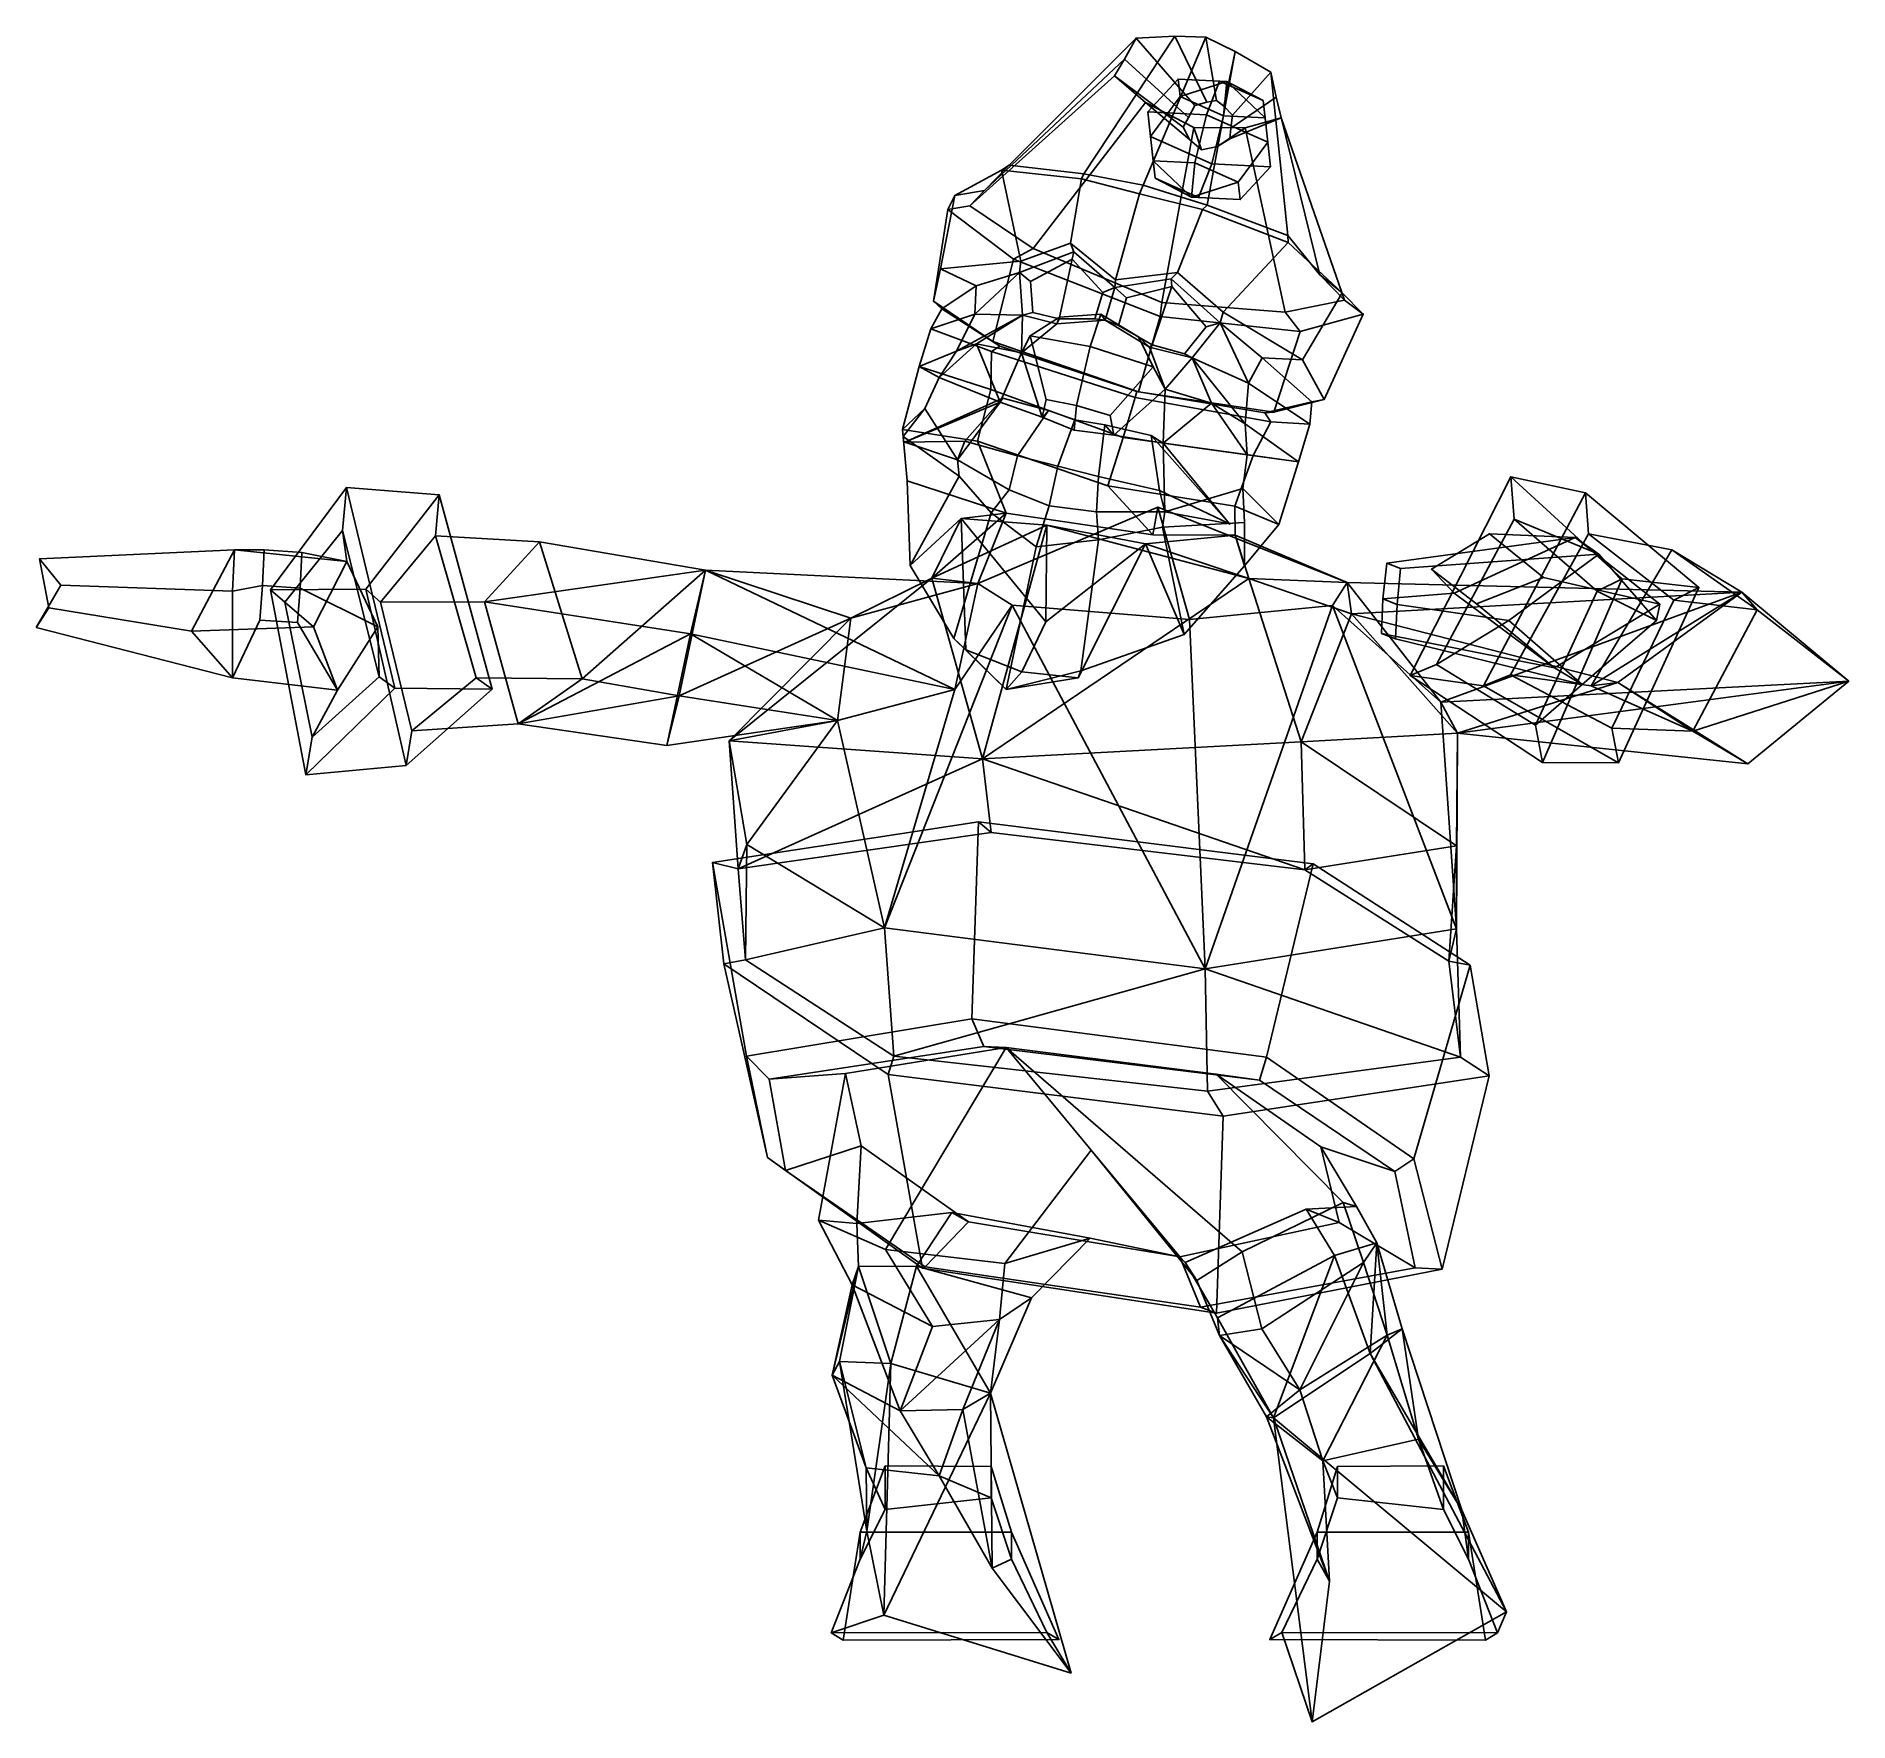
# Model space of a CAD drawing. Extents: x -371 to 193, y -178 to 346.
import ezdxf

# ---------------------------------------------------------------- set-up
doc = ezdxf.new("R2010")
doc.units = 0

msp = doc.modelspace()

# ---------------------------------------------------------------- linework, layer by layer
for p in [(-100.796875, 219.955139, 45.803898), (0.38127, 194.486694, 59.864803)]:
    msp.add_point(p)
for points in [[(-75.945724, 298.326477, -6.900101), (-68.323273, 306.201416, 21.030848), (-28.724762, 345.738708, -17.500559), (-32.305645, 339.185089, -23.904802)], [(-68.323273, 306.201416, 21.030848), (-45.062328, 303.438599, 37.057709), (-16.645422, 346.317627, -12.954121), (-28.724762, 345.738708, -17.500559)], [(-26.499598, 299.932861, 47.106159), (-7.004415, 346.003143, -9.940677), (-16.645422, 346.317627, -12.954121), (-45.062328, 303.438599, 37.057709)], [(-10.493083, 324.744385, -69.480682), (-12.414556, 321.004913, -68.111832), (-32.305645, 339.185089, -23.904802), (-28.724762, 345.738708, -17.500559)], [(-6.664764, 325.831146, -69.742889), (-10.493083, 324.744385, -69.480682), (-28.724762, 345.738708, -17.500559), (-16.645422, 346.317627, -12.954121)], [(-26.499598, 299.932861, 47.106159), (-6.562075, 293.747345, 42.408157), (2.084013, 341.603058, -10.351255), (-7.004415, 346.003143, -9.940677)], [(-3.704936, 326.282715, -69.795067), (-6.664764, 325.831146, -69.742889), (-16.645422, 346.317627, -12.954121), (-7.004415, 346.003143, -9.940677)], [(-3.704936, 326.282715, -69.795067), (-7.004415, 346.003143, -9.940677), (2.084013, 341.603058, -10.351255), (-1.420522, 324.511078, -69.014084)], [(-80.49189, 293.56897, -30.322779), (-75.945724, 298.326477, -6.900101), (-32.305645, 339.185089, -23.904802), (-35.477871, 333.970062, -29.110168)], [(-12.414556, 321.004913, -68.111832), (-14.043943, 318.008484, -67.0187), (-35.477871, 333.970062, -29.110168), (-32.305645, 339.185089, -23.904802)], [(18.545462, 284.33493, 33.103146), (13.216505, 335.181305, -11.671902), (2.084013, 341.603058, -10.351255), (-6.562075, 293.747345, 42.408157)], [(-1.420522, 324.511078, -69.014084), (2.084013, 341.603058, -10.351255), (13.216505, 335.181305, -11.671902), (1.250472, 321.78833, -67.848656)], [(-60.80547, 280.19339, -47.755684), (-80.49189, 293.56897, -30.322779), (-35.477871, 333.970062, -29.110168), (-25.820559, 325.660736, -32.425488)], [(-14.043943, 318.008484, -67.0187), (-12.064401, 314.180176, -65.453667), (-25.820559, 325.660736, -32.425488), (-35.477871, 333.970062, -29.110168)], [(1.250472, 321.78833, -67.848656), (13.216505, 335.181305, -11.671902), (14.847183, 327.315796, -17.351885), (0.788236, 317.681519, -66.277016)], [(28.512367, 272.032379, 7.616621), (14.847183, 327.315796, -17.351885), (13.216505, 335.181305, -11.671902), (18.545462, 284.33493, 33.103146)], [(-6.843268, 321.827393, -55.206814), (-2.716194, 332.321136, -65.896698), (-15.651809, 332.966797, -74.784775), (-25.137009, 322.740479, -67.776436)], [(-25.137009, 322.740479, -67.776436), (-15.651809, 332.966797, -74.784775), (-15.045437, 327.59314, -88.881279), (-24.279467, 315.140961, -87.711975)], [(-15.045437, 327.59314, -88.881279), (-1.503449, 321.573853, -94.089767), (-5.128188, 306.628418, -95.077812), (-24.279467, 315.140961, -87.711975)], [(-2.716194, 332.321136, -65.896698), (-0.504368, 332.216156, -82.002525), (-15.651809, 332.966797, -74.784775)], [(-15.651809, 332.966797, -74.784775), (-0.504368, 332.216156, -82.002525), (-15.045437, 327.59314, -88.881279)], [(-0.504368, 332.216156, -82.002525), (-1.503449, 321.573853, -94.089767), (-15.045437, 327.59314, -88.881279)], [(-6.843268, 321.827393, -55.206814), (12.308007, 313.31485, -62.57262), (10.825824, 326.301849, -71.105125), (-2.716194, 332.321136, -65.896698)], [(-2.716194, 332.321136, -65.896698), (10.825824, 326.301849, -71.105125), (-0.504368, 332.216156, -82.002525)], [(-0.504368, 332.216156, -82.002525), (11.432195, 320.928223, -85.20163), (-1.503449, 321.573853, -94.089767)], [(10.825824, 326.301849, -71.105125), (11.432195, 320.928223, -85.20163), (-0.504368, 332.216156, -82.002525)], [(-20.706306, 263.394714, -60.7621), (-60.80547, 280.19339, -47.755684), (-25.820559, 325.660736, -32.425488), (-10.80266, 317.920258, -33.476097)], [(-12.064401, 314.180176, -65.453667), (-8.347484, 311.00116, -64.06813), (-10.80266, 317.920258, -33.476097), (-25.820559, 325.660736, -32.425488)], [(-6.843268, 321.827393, -55.206814), (-25.137009, 322.740479, -67.776436), (-23.403624, 307.527618, -65.082909), (-10.468008, 306.881958, -56.194832)], [(-25.137009, 322.740479, -67.776436), (-24.279467, 315.140961, -87.711975), (-22.797251, 302.153961, -79.179413), (-23.403624, 307.527618, -65.082909)], [(-6.843268, 321.827393, -55.206814), (-10.468008, 306.881958, -56.194832), (3.074007, 300.862671, -61.403255), (12.308007, 313.31485, -62.57262)], [(0.788236, 317.681519, -66.277016), (14.847183, 327.315796, -17.351885), (16.446297, 320.89975, -21.894169), (0.494823, 314.348785, -64.998215)], [(12.308007, 313.31485, -62.57262), (13.165549, 305.715332, -82.508163), (11.432195, 320.928223, -85.20163), (10.825824, 326.301849, -71.105125)], [(36.165062, 264.204193, -14.110762), (16.446297, 320.89975, -21.894169), (14.847183, 327.315796, -17.351885), (28.512367, 272.032379, 7.616621)], [(-20.706306, 263.394714, -60.7621), (-10.80266, 317.920258, -33.476097), (5.251207, 317.839386, -28.107388), (17.74102, 260.421722, -36.839943)], [(-3.364307, 311.990204, -64.244591), (5.251207, 317.839386, -28.107388), (-10.80266, 317.920258, -33.476097), (-8.347484, 311.00116, -64.06813)], [(11.432195, 320.928223, -85.20163), (13.165549, 305.715332, -82.508163), (-5.128188, 306.628418, -95.077812), (-1.503449, 321.573853, -94.089767)], [(0.494823, 314.348785, -64.998215), (16.446297, 320.89975, -21.894169), (5.251207, 317.839386, -28.107388), (-3.364307, 311.990204, -64.244591)], [(17.74102, 260.421722, -36.839943), (5.251207, 317.839386, -28.107388), (16.446297, 320.89975, -21.894169), (36.165062, 264.204193, -14.110762)], [(-22.797251, 302.153961, -79.179413), (-24.279467, 315.140961, -87.711975), (-5.128188, 306.628418, -95.077812), (-9.255262, 296.134644, -84.387894)], [(12.308007, 313.31485, -62.57262), (3.074007, 300.862671, -61.403255), (3.680379, 295.489044, -75.499756), (13.165549, 305.715332, -82.508163)], [(-70.679573, 304.629761, 25.723871), (-68.323273, 306.201416, 21.030848), (-75.945724, 298.326477, -6.900101), (-85.178642, 296.746521, -6.218097)], [(-45.757038, 301.904022, 42.222672), (-45.062328, 303.438599, 37.057709), (-68.323273, 306.201416, 21.030848), (-70.679573, 304.629761, 25.723871)], [(-10.468008, 306.881958, -56.194832), (-23.403624, 307.527618, -65.082909), (-11.467102, 296.239685, -68.282005)], [(-23.403624, 307.527618, -65.082909), (-22.797251, 302.153961, -79.179413), (-11.467102, 296.239685, -68.282005)], [(-10.468008, 306.881958, -56.194832), (-11.467102, 296.239685, -68.282005), (3.074007, 300.862671, -61.403255)], [(3.680379, 295.489044, -75.499756), (-9.255262, 296.134644, -84.387894), (-5.128188, 306.628418, -95.077812), (13.165549, 305.715332, -82.508163)], [(-64.66069, 276.317749, 36.533127), (-70.679573, 304.629761, 25.723871), (-85.178642, 296.746521, -6.218097), (-89.629898, 273.934235, 15.163735)], [(-49.218002, 281.938599, 48.825272), (-45.757038, 301.904022, 42.222672), (-70.679573, 304.629761, 25.723871), (-64.66069, 276.317749, 36.533127)], [(-35.158203, 270.532593, 56.158371), (-27.7061, 297.298492, 51.01622), (-45.757038, 301.904022, 42.222672), (-49.218002, 281.938599, 48.825272)], [(-27.7061, 297.298492, 51.01622), (-26.499598, 299.932861, 47.106159), (-45.062328, 303.438599, 37.057709), (-45.757038, 301.904022, 42.222672)], [(-27.7061, 297.298492, 51.01622), (-8.012975, 292.403137, 47.468029), (-6.562075, 293.747345, 42.408157), (-26.499598, 299.932861, 47.106159)], [(-11.467102, 296.239685, -68.282005), (-22.797251, 302.153961, -79.179413), (-9.255262, 296.134644, -84.387894)], [(3.074007, 300.862671, -61.403255), (-11.467102, 296.239685, -68.282005), (3.680379, 295.489044, -75.499756)], [(-89.629898, 273.934235, 15.163735), (-85.178642, 296.746521, -6.218097), (-87.408432, 292.392822, -32.358082), (-91.820366, 263.84256, -22.014137)], [(-85.178642, 296.746521, -6.218097), (-75.945724, 298.326477, -6.900101), (-80.49189, 293.56897, -30.322779), (-87.408432, 292.392822, -32.358082)], [(-35.158203, 270.532593, 56.158371), (-15.874981, 272.747833, 53.637077), (-8.012975, 292.403137, 47.468029), (-27.7061, 297.298492, 51.01622)], [(-11.467102, 296.239685, -68.282005), (-9.255262, 296.134644, -84.387894), (3.680379, 295.489044, -75.499756)], [(-8.012975, 292.403137, 47.468029), (18.606295, 282.154816, 38.132084), (18.545462, 284.33493, 33.103146), (-6.562075, 293.747345, 42.408157)], [(-91.820366, 263.84256, -22.014137), (-87.408432, 292.392822, -32.358082), (-66.940178, 276.893524, -51.489914), (-73.361633, 251.278931, -44.893108)], [(-87.408432, 292.392822, -32.358082), (-80.49189, 293.56897, -30.322779), (-60.80547, 280.19339, -47.755684), (-66.940178, 276.893524, -51.489914)], [(-15.874981, 272.747833, 53.637077), (-1.58491, 260.440369, 45.298885), (18.606295, 282.154816, 38.132084), (-8.012975, 292.403137, 47.468029)], [(18.606295, 282.154816, 38.132084), (35.425442, 266.388184, 10.542461), (28.512367, 272.032379, 7.616621), (18.545462, 284.33493, 33.103146)], [(-73.361633, 251.278931, -44.893108), (-66.940178, 276.893524, -51.489914), (-21.268097, 259.056885, -64.576683), (-28.043451, 235.649139, -58.221588)], [(-66.940178, 276.893524, -51.489914), (-60.80547, 280.19339, -47.755684), (-20.706306, 263.394714, -60.7621), (-21.268097, 259.056885, -64.576683)], [(-49.218002, 281.938599, 48.825272), (-64.66069, 276.317749, 36.533127), (-65.077736, 272.801819, 35.384071), (-48.141193, 279.181152, 47.970997)], [(-48.667984, 276.918304, 45.701187), (-48.141193, 279.181152, 47.970997), (-65.077736, 272.801819, 35.384071), (-61.639492, 269.959625, 35.967514)], [(-52.673145, 258.304016, 47.621178), (-48.667984, 276.918304, 45.701187), (-61.639492, 269.959625, 35.967514), (-60.859241, 260.273071, 41.205456)], [(-39.142952, 266.573853, 50.490734), (-48.667984, 276.918304, 45.701187), (-52.673145, 258.304016, 47.621178), (-41.564007, 258.344299, 53.005768)], [(-35.158203, 270.532593, 56.158371), (-49.218002, 281.938599, 48.825272), (-48.141193, 279.181152, 47.970997), (-35.401325, 268.142426, 53.578499)], [(-48.667984, 276.918304, 45.701187), (-39.142952, 266.573853, 50.490734), (-35.401325, 268.142426, 53.578499), (-48.141193, 279.181152, 47.970997)], [(-1.58491, 260.440369, 45.298885), (23.10018, 245.557922, 30.830029), (35.425442, 266.388184, 10.542461), (18.606295, 282.154816, 38.132084)], [(-89.629898, 273.934235, 15.163735), (-91.820366, 263.84256, -22.014137), (-89.22554, 261.44754, -19.971914), (-78.521965, 268.615906, 17.800842)], [(-78.521965, 268.615906, 17.800842), (-65.077736, 272.801819, 35.384071), (-64.66069, 276.317749, 36.533127), (-89.629898, 273.934235, 15.163735)], [(-78.988281, 259.806854, 20.151466), (-65.077736, 272.801819, 35.384071), (-78.521965, 268.615906, 17.800842)], [(-64.176071, 259.489044, 42.147804), (-65.077736, 272.801819, 35.384071), (-78.988281, 259.806854, 20.151466)], [(-60.859241, 260.273071, 41.205456), (-61.639492, 269.959625, 35.967514), (-65.077736, 272.801819, 35.384071), (-64.176071, 259.489044, 42.147804)], [(-35.158203, 270.532593, 56.158371), (-35.401325, 268.142426, 53.578499), (-17.850237, 270.758636, 52.358654), (-15.874981, 272.747833, 53.637077)], [(-15.874981, 272.747833, 53.637077), (-17.850237, 270.758636, 52.358654), (-2.571463, 257.06781, 44.070679), (-1.58491, 260.440369, 45.298885)], [(35.425442, 266.388184, 10.542461), (42.000885, 259.818054, -14.373847), (36.165062, 264.204193, -14.110762), (28.512367, 272.032379, 7.616621)], [(-78.521965, 268.615906, 17.800842), (-89.22554, 261.44754, -19.971914), (-92.699211, 255.238739, -17.623981), (-78.988281, 259.806854, 20.151466)], [(-41.564007, 258.344299, 53.005768), (-38.401485, 257.942413, 56.691498), (-35.401325, 268.142426, 53.578499), (-39.142952, 266.573853, 50.490734)], [(-34.248077, 256.313293, 54.45845), (-31.710943, 264.856842, 51.676868), (-35.401325, 268.142426, 53.578499), (-38.401485, 257.942413, 56.691498)], [(-17.586771, 268.367737, 49.973652), (-17.850237, 270.758636, 52.358654), (-35.401325, 268.142426, 53.578499), (-31.710943, 264.856842, 51.676868)], [(-31.710943, 264.856842, 51.676868), (-34.248077, 256.313293, 54.45845), (-23.691689, 250.278259, 51.156124), (-17.586771, 268.367737, 49.973652)], [(-23.691689, 250.278259, 51.156124), (-13.619973, 247.474121, 46.074413), (-6.952711, 255.813019, 41.047539), (-17.586771, 268.367737, 49.973652)], [(-17.586771, 268.367737, 49.973652), (-6.952711, 255.813019, 41.047539), (-2.571463, 257.06781, 44.070679), (-17.850237, 270.758636, 52.358654)], [(23.10018, 245.557922, 30.830029), (29.807798, 233.22644, -5.111261), (42.000885, 259.818054, -14.373847), (35.425442, 266.388184, 10.542461)], [(-78.988281, 259.806854, 20.151466), (-92.699211, 255.238739, -17.623981), (-96.302025, 243.545166, -13.044716), (-84.730881, 248.281189, 22.09161)], [(-92.699211, 255.238739, -17.623981), (-89.22554, 261.44754, -19.971914), (-71.216766, 249.845154, -43.324387), (-73.774017, 248.173096, -45.476585)], [(-91.820366, 263.84256, -22.014137), (-73.361633, 251.278931, -44.893108), (-71.216766, 249.845154, -43.324387), (-89.22554, 261.44754, -19.971914)], [(-84.730881, 248.281189, 22.09161), (-64.176071, 259.489044, 42.147804), (-78.988281, 259.806854, 20.151466)], [(-52.673145, 258.304016, 47.621178), (-60.859241, 260.273071, 41.205456), (-64.176071, 259.489044, 42.147804), (-53.384392, 256.76001, 50.19175)], [(-43.066353, 249.763977, 77.403191), (-39.68095, 259.763031, 71.154053), (-52.559933, 258.911285, 66.619057), (-61.751011, 253.002502, 68.423042)], [(-39.68095, 259.763031, 71.154053), (-38.401485, 257.942413, 56.691498), (-53.384392, 256.76001, 50.19175), (-52.559933, 258.911285, 66.619057)], [(-43.066353, 249.763977, 77.403191), (-23.424036, 243.354858, 73.749405), (-28.000738, 252.729279, 70.032089), (-39.68095, 259.763031, 71.154053)], [(-39.68095, 259.763031, 71.154053), (-28.000738, 252.729279, 70.032089), (-24.588034, 249.511414, 54.19363), (-38.401485, 257.942413, 56.691498)], [(22.363049, 254.414215, -39.079292), (-21.268097, 259.056885, -64.576683), (-20.706306, 263.394714, -60.7621), (17.74102, 260.421722, -36.839943)], [(10.538703, 246.197632, 30.177757), (23.10018, 245.557922, 30.830029), (-1.58491, 260.440369, 45.298885), (-2.571463, 257.06781, 44.070679)], [(29.807798, 233.22644, -5.111261), (14.199634, 229.238098, -32.724567), (22.363049, 254.414215, -39.079292), (42.000885, 259.818054, -14.373847)], [(42.000885, 259.818054, -14.373847), (22.363049, 254.414215, -39.079292), (17.74102, 260.421722, -36.839943), (36.165062, 264.204193, -14.110762)], [(-96.302025, 243.545166, -13.044716), (-92.699211, 255.238739, -17.623981), (-73.774017, 248.173096, -45.476585), (-74.000763, 236.378571, -44.406357)], [(-78.415825, 250.512421, 46.278076), (-64.176071, 259.489044, 42.147804), (-84.730881, 248.281189, 22.09161)], [(-78.415825, 250.512421, 46.278076), (-64.389755, 247.738037, 51.215855), (-64.176071, 259.489044, 42.147804)], [(-64.389755, 247.738037, 51.215855), (-53.384392, 256.76001, 50.19175), (-64.176071, 259.489044, 42.147804)], [(-61.751011, 253.002502, 68.423042), (-52.559933, 258.911285, 66.619057), (-53.384392, 256.76001, 50.19175), (-64.389755, 247.738037, 51.215855)], [(-52.673145, 258.304016, 47.621178), (-53.384392, 256.76001, 50.19175), (-38.401485, 257.942413, 56.691498), (-41.564007, 258.344299, 53.005768)], [(-23.691689, 250.278259, 51.156124), (-34.248077, 256.313293, 54.45845), (-38.401485, 257.942413, 56.691498), (-24.588034, 249.511414, 54.19363)], [(14.199634, 229.238098, -32.724567), (-28.043451, 235.649139, -58.221588), (-21.268097, 259.056885, -64.576683), (22.363049, 254.414215, -39.079292)], [(-13.619973, 247.474121, 46.074413), (-11.262173, 246.169617, 49.501343), (-2.571463, 257.06781, 44.070679), (-6.952711, 255.813019, 41.047539)], [(-11.262173, 246.169617, 49.501343), (6.234177, 238.354736, 31.994978), (-2.571463, 257.06781, 44.070679)], [(6.234177, 238.354736, 31.994978), (10.538703, 246.197632, 30.177757), (-2.571463, 257.06781, 44.070679)], [(-90.125206, 240.119629, 22.887594), (-78.415825, 250.512421, 46.278076), (-84.730881, 248.281189, 22.09161)], [(-71.057549, 232.416443, 47.682968), (-78.415825, 250.512421, 46.278076), (-90.125206, 240.119629, 22.887594)], [(-71.057549, 232.416443, 47.682968), (-64.389755, 247.738037, 51.215855), (-78.415825, 250.512421, 46.278076)], [(-73.774017, 248.173096, -45.476585), (-71.216766, 249.845154, -43.324387), (-28.53344, 235.750824, -54.511631), (-29.049799, 233.837006, -54.262543)], [(-73.361633, 251.278931, -44.893108), (-28.043451, 235.649139, -58.221588), (-28.53344, 235.750824, -54.511631), (-71.216766, 249.845154, -43.324387)], [(-56.767746, 233.250641, 68.213097), (-61.751011, 253.002502, 68.423042), (-64.389755, 247.738037, 51.215855), (-57.985443, 227.713623, 55.957176)], [(-47.333157, 231.402893, 74.848473), (-43.066353, 249.763977, 77.403191), (-61.751011, 253.002502, 68.423042), (-56.767746, 233.250641, 68.213097)], [(-47.333157, 231.402893, 74.848473), (-36.77684, 228.218567, 70.991264), (-23.424036, 243.354858, 73.749405), (-43.066353, 249.763977, 77.403191)], [(-23.424036, 243.354858, 73.749405), (-19.72154, 236.494202, 57.423473), (-24.588034, 249.511414, 54.19363), (-28.000738, 252.729279, 70.032089)], [(-23.691689, 250.278259, 51.156124), (-24.588034, 249.511414, 54.19363), (-11.262173, 246.169617, 49.501343), (-13.619973, 247.474121, 46.074413)], [(-19.72154, 236.494202, 57.423473), (-11.262173, 246.169617, 49.501343), (-24.588034, 249.511414, 54.19363)], [(-94.521751, 230.463959, 24.864983), (-90.125206, 240.119629, 22.887594), (-96.302025, 243.545166, -13.044716), (-101.549583, 223.843567, -7.663307)], [(-101.549583, 223.843567, -7.663307), (-96.302025, 243.545166, -13.044716), (-74.000763, 236.378571, -44.406357), (-78.107674, 220.221893, -38.11097)], [(-84.730881, 248.281189, 22.09161), (-96.302025, 243.545166, -13.044716), (-90.125206, 240.119629, 22.887594)], [(-74.000763, 236.378571, -44.406357), (-73.774017, 248.173096, -45.476585), (-29.049799, 233.837006, -54.262543), (-32.748791, 221.35022, -50.262943)], [(-57.985443, 227.713623, 55.957176), (-64.389755, 247.738037, 51.215855), (-71.057549, 232.416443, 47.682968)], [(-36.77684, 228.218567, 70.991264), (-35.676174, 222.097961, 59.057533), (-19.72154, 236.494202, 57.423473), (-23.424036, 243.354858, 73.749405)], [(-5.279899, 232.102722, 56.441902), (-11.262173, 246.169617, 49.501343), (-19.72154, 236.494202, 57.423473)], [(-5.279899, 232.102722, 56.441902), (5.242313, 225.63324, 34.595341), (-11.262173, 246.169617, 49.501343)], [(5.242313, 225.63324, 34.595341), (6.234177, 238.354736, 31.994978), (-11.262173, 246.169617, 49.501343)], [(10.538703, 246.197632, 30.177757), (6.234177, 238.354736, 31.994978), (25.42465, 225.50473, -1.208104), (25.971327, 232.450317, -3.962807)], [(23.10018, 245.557922, 30.830029), (10.538703, 246.197632, 30.177757), (25.971327, 232.450317, -3.962807), (29.807798, 233.22644, -5.111261)], [(-94.521751, 230.463959, 24.864983), (-84.375626, 214.4758, 57.150253), (-71.057549, 232.416443, 47.682968), (-90.125206, 240.119629, 22.887594)], [(6.234177, 238.354736, 31.994978), (5.242313, 225.63324, 34.595341), (21.864214, 213.800507, 3.377051), (25.42465, 225.50473, -1.208104)], [(-82.131004, 220.224609, 66.546234), (-70.263458, 233.60321, 62.051201), (-100.796875, 219.955139, 45.803898)], [(-70.263458, 233.60321, 62.051201), (-71.057549, 232.416443, 47.682968), (-100.796875, 219.955139, 45.803898)], [(-100.796875, 219.955139, 45.803898), (-71.057549, 232.416443, 47.682968), (-84.375626, 214.4758, 57.150253)], [(-56.042984, 229.787842, 64.201927), (-70.263458, 233.60321, 62.051201), (-82.131004, 220.224609, 66.546234), (-65.684593, 215.647278, 77.948189)], [(-78.107674, 220.221893, -38.11097), (-74.000763, 236.378571, -44.406357), (-32.748791, 221.35022, -50.262943), (-37.588863, 206.301147, -42.693584)], [(-70.263458, 233.60321, 62.051201), (-56.042984, 229.787842, 64.201927), (-57.985443, 227.713623, 55.957176), (-71.057549, 232.416443, 47.682968)], [(-47.333157, 231.402893, 74.848473), (-56.767746, 233.250641, 68.213097), (-57.985443, 227.713623, 55.957176), (-48.032467, 223.634277, 63.851017)], [(-35.676174, 222.097961, 59.057533), (-20.289572, 219.637177, 54.738281), (-19.72154, 236.494202, 57.423473)], [(7.68759, 215.81604, -33.053986), (-32.748791, 221.35022, -50.262943), (-29.049799, 233.837006, -54.262543), (13.2546, 226.266296, -33.382069)], [(13.2546, 226.266296, -33.382069), (-29.049799, 233.837006, -54.262543), (-28.53344, 235.750824, -54.511631), (11.312904, 229.070862, -31.855095)], [(14.199634, 229.238098, -32.724567), (11.312904, 229.070862, -31.855095), (-28.53344, 235.750824, -54.511631), (-28.043451, 235.649139, -58.221588)], [(-20.289572, 219.637177, 54.738281), (-5.279899, 232.102722, 56.441902), (-19.72154, 236.494202, 57.423473)], [(-20.289572, 219.637177, 54.738281), (5.813376, 215.970093, 36.220345), (-5.279899, 232.102722, 56.441902)], [(5.813376, 215.970093, 36.220345), (5.242313, 225.63324, 34.595341), (-5.279899, 232.102722, 56.441902)], [(29.807798, 233.22644, -5.111261), (25.971327, 232.450317, -3.962807), (11.312904, 229.070862, -31.855095), (14.199634, 229.238098, -32.724567)], [(25.42465, 225.50473, -1.208104), (13.2546, 226.266296, -33.382069), (11.312904, 229.070862, -31.855095), (25.971327, 232.450317, -3.962807)], [(-100.013878, 207.864746, 0.30629), (-101.306709, 221.681488, 29.562508), (-94.521751, 230.463959, 24.864983), (-101.549583, 223.843567, -7.663307)], [(-94.521751, 230.463959, 24.864983), (-101.306709, 221.681488, 29.562508), (-83.807693, 209.354126, 48.964306), (-84.375626, 214.4758, 57.150253)], [(-65.684593, 215.647278, 77.948189), (-53.155117, 212.428589, 80.415298), (-47.847385, 226.875671, 68.390366), (-56.042984, 229.787842, 64.201927)], [(-47.847385, 226.875671, 68.390366), (-48.032467, 223.634277, 63.851017), (-57.985443, 227.713623, 55.957176), (-56.042984, 229.787842, 64.201927)], [(-40.409187, 209.284973, 81.460754), (-38.474052, 225.365417, 66.643517), (-47.847385, 226.875671, 68.390366), (-53.155117, 212.428589, 80.415298)], [(-47.333157, 231.402893, 74.848473), (-48.032467, 223.634277, 63.851017), (-35.676174, 222.097961, 59.057533), (-36.77684, 228.218567, 70.991264)], [(-47.847385, 226.875671, 68.390366), (-38.474052, 225.365417, 66.643517), (-35.676174, 222.097961, 59.057533), (-48.032467, 223.634277, 63.851017)], [(21.864214, 213.800507, 3.377051), (7.68759, 215.81604, -33.053986), (13.2546, 226.266296, -33.382069), (25.42465, 225.50473, -1.208104)], [(-100.013878, 207.864746, 0.30629), (-101.549583, 223.843567, -7.663307), (-78.107674, 220.221893, -38.11097), (-69.232353, 197.800293, -3.732247)], [(-83.807693, 209.354126, 48.964306), (-101.306709, 221.681488, 29.562508), (-100.013878, 207.864746, 0.30629), (-99.162659, 181.548401, 22.893654)], [(-84.375626, 214.4758, 57.150253), (-82.131004, 220.224609, 66.546234), (-100.796875, 219.955139, 45.803898)], [(-65.684593, 215.647278, 77.948189), (-82.131004, 220.224609, 66.546234), (-84.375626, 214.4758, 57.150253), (-68.250664, 205.132263, 69.776054)], [(-69.232353, 197.800293, -3.732247), (-78.107674, 220.221893, -38.11097), (-37.588863, 206.301147, -42.693584), (-23.493122, 191.133606, -14.232535)], [(-38.474052, 225.365417, 66.643517), (-40.409187, 209.284973, 81.460754), (-21.418991, 204.942261, 74.983482), (-24.099161, 221.982758, 68.466736)], [(-24.099161, 221.982758, 68.466736), (-20.289572, 219.637177, 54.738281), (-35.676174, 222.097961, 59.057533), (-38.474052, 225.365417, 66.643517)], [(2.038363, 200.047607, -26.972937), (-37.588863, 206.301147, -42.693584), (-32.748791, 221.35022, -50.262943), (7.68759, 215.81604, -33.053986)], [(-21.418991, 204.942261, 74.983482), (0.38127, 194.486694, 59.864803), (-24.099161, 221.982758, 68.466736)], [(-24.099161, 221.982758, 68.466736), (0.38127, 194.486694, 59.864803), (-20.289572, 219.637177, 54.738281)], [(5.242313, 225.63324, 34.595341), (5.813376, 215.970093, 36.220345), (21.864214, 213.800507, 3.377051)], [(-53.155117, 212.428589, 80.415298), (-65.684593, 215.647278, 77.948189), (-68.250664, 205.132263, 69.776054), (-55.849998, 200.170197, 77.603294)], [(4.540988, 205.527985, 38.631901), (5.813376, 215.970093, 36.220345), (-20.289572, 219.637177, 54.738281), (-19.778231, 198.215393, 66.127464)], [(0.38127, 194.486694, 59.864803), (-19.778231, 198.215393, 66.127464), (-20.289572, 219.637177, 54.738281)], [(15.767685, 194.312561, 8.640475), (2.038363, 200.047607, -26.972937), (7.68759, 215.81604, -33.053986), (21.864214, 213.800507, 3.377051)], [(4.540988, 205.527985, 38.631901), (15.767685, 194.312561, 8.640475), (21.864214, 213.800507, 3.377051), (5.813376, 215.970093, 36.220345)], [(-85.567421, 158.766388, 62.142899), (-73.87442, 197.914948, 73.052422), (-83.807693, 209.354126, 48.964306), (-99.162659, 181.548401, 22.893654)], [(-73.87442, 197.914948, 73.052422), (-68.250664, 205.132263, 69.776054), (-84.375626, 214.4758, 57.150253), (-83.807693, 209.354126, 48.964306)], [(-53.155117, 212.428589, 80.415298), (-55.849998, 200.170197, 77.603294), (-41.026485, 198.279419, 73.559448), (-40.409187, 209.284973, 81.460754)], [(-40.409187, 209.284973, 81.460754), (-41.026485, 198.279419, 73.559448), (-19.778231, 198.215393, 66.127464), (-21.418991, 204.942261, 74.983482)], [(79.459549, 144.03479, 82.118103), (56.579967, 147.245087, 105.855843), (87.9403, 209.196655, 128.306915), (111.250275, 204.117493, 106.390915)], [(56.579967, 147.245087, 105.855843), (64.820518, 150.712769, 113.765945), (88.99865, 195.928101, 131.156036), (87.9403, 209.196655, 128.306915)], [(122.634537, 177.426086, 168.942993), (146.593353, 174.708862, 146.235992), (111.250275, 204.117493, 106.390915), (87.9403, 209.196655, 128.306915)], [(122.634537, 177.426086, 168.942993), (87.9403, 209.196655, 128.306915), (88.99865, 195.928101, 131.156036), (114.861862, 173.577148, 161.559235)], [(-298.40506, 174.002625, -47.583885), (-274.707397, 205.807281, 0.282952), (-245.803665, 203.518738, -14.167006), (-268.71994, 174.154877, -62.273537)], [(-298.40506, 174.002625, -47.583885), (-293.862793, 170.102112, -37.893559), (-275.991058, 192.489929, -2.225492), (-274.707397, 205.807281, 0.282952)], [(-259.681641, 143.393372, 34.985241), (-274.707397, 205.807281, 0.282952), (-275.991058, 192.489929, -2.225492), (-264.526886, 146.9133, 24.658806)], [(-229.363846, 143.045532, 21.644646), (-245.803665, 203.518738, -14.167006), (-274.707397, 205.807281, 0.282952), (-259.681641, 143.393372, 34.985241)], [(-268.71994, 174.154877, -62.273537), (-245.803665, 203.518738, -14.167006), (-246.996201, 190.782318, -16.491604), (-264.115051, 170.157043, -52.448849)], [(-229.363846, 143.045532, 21.644646), (-234.29982, 146.589355, 11.125527), (-246.996201, 190.782318, -16.491604), (-245.803665, 203.518738, -14.167006)], [(-99.162659, 181.548401, 22.893654), (-100.013878, 207.864746, 0.30629), (-69.232353, 197.800293, -3.732247), (-83.264786, 196.133789, 14.648421)], [(-59.838634, 187.405853, 83.184349), (-55.849998, 200.170197, 77.603294), (-68.250664, 205.132263, 69.776054), (-73.87442, 197.914948, 73.052422)], [(2.090691, 190.936401, 8.443236), (-23.493122, 191.133606, -14.232535), (-37.588863, 206.301147, -42.693584), (2.038363, 200.047607, -26.972937)], [(-19.778231, 198.215393, 66.127464), (0.38127, 194.486694, 59.864803), (-21.418991, 204.942261, 74.983482)], [(4.540988, 205.527985, 38.631901), (-19.778231, 198.215393, 66.127464), (-20.539482, 193.428314, 57.756798), (4.999975, 194.922058, 44.336132)], [(4.990507, 181.433167, 14.89893), (15.767685, 194.312561, 8.640475), (4.540988, 205.527985, 38.631901), (4.999975, 194.922058, 44.336132)], [(79.459549, 144.03479, 82.118103), (111.250275, 204.117493, 106.390915), (112.204758, 191.42804, 109.057068), (87.851074, 147.525574, 90.178551)], [(146.593353, 174.708862, 146.235992), (138.710007, 170.76355, 138.752716), (112.204758, 191.42804, 109.057068), (111.250275, 204.117493, 106.390915)], [(-78.00351, 175.912598, -23.337431), (-92.338669, 177.59967, 17.066456), (-69.232353, 197.800293, -3.732247)], [(-92.338669, 177.59967, 17.066456), (-83.264786, 196.133789, 14.648421), (-69.232353, 197.800293, -3.732247)], [(-69.254745, 142.940186, 70.399384), (-59.838634, 187.405853, 83.184349), (-73.87442, 197.914948, 73.052422), (-85.567421, 158.766388, 62.142899)], [(-21.926037, 199.739685, -16.909838), (-12.144471, 164.724915, -61.196857), (-67.322571, 169.213562, -68.942627), (-78.00351, 175.912598, -23.337431)], [(-21.926037, 199.739685, -16.909838), (-78.00351, 175.912598, -23.337431), (-69.232353, 197.800293, -3.732247), (-23.493122, 191.133606, -14.232535)], [(-59.838634, 187.405853, 83.184349), (-40.458736, 189.503601, 77.696259), (-41.026485, 198.279419, 73.559448), (-55.849998, 200.170197, 77.603294)], [(-40.458736, 189.503601, 77.696259), (-20.539482, 193.428314, 57.756798), (-19.778231, 198.215393, 66.127464), (-41.026485, 198.279419, 73.559448)], [(-23.493122, 191.133606, -14.232535), (2.090691, 190.936401, 8.443236), (37.053932, 176.209167, -8.304408), (-21.926037, 199.739685, -16.909838)], [(-21.926037, 199.739685, -16.909838), (37.053932, 176.209167, -8.304408), (32.441662, 169.088989, -44.10392), (-12.144471, 164.724915, -61.196857)], [(4.990507, 181.433167, 14.89893), (2.090691, 190.936401, 8.443236), (2.038363, 200.047607, -26.972937), (15.767685, 194.312561, 8.640475)], [(-285.02182, 162.425415, -34.760384), (-274.646088, 182.825348, -17.50803), (-275.991058, 192.489929, -2.225492), (-293.862793, 170.102112, -37.893559)], [(-264.926147, 162.475555, 8.34455), (-264.526886, 146.9133, 24.658806), (-275.991058, 192.489929, -2.225492), (-274.646088, 182.825348, -17.50803)], [(-85.567421, 158.766388, 62.142899), (-99.162659, 181.548401, 22.893654), (-83.264786, 196.133789, 14.648421), (-81.739021, 155.316589, 46.678799)], [(-56.582989, 194.0513, 29.99991), (-83.264786, 196.133789, 14.648421), (-92.338669, 177.59967, 17.066456)], [(-76.610924, 121.328827, 85.196472), (-56.582989, 194.0513, 29.99991), (-92.338669, 177.59967, 17.066456)], [(-81.739021, 155.316589, 46.678799), (-83.264786, 196.133789, 14.648421), (-56.907257, 164.052002, 19.790255), (-64.357246, 148.470642, 45.175755)], [(-56.907257, 164.052002, 19.790255), (-83.264786, 196.133789, 14.648421), (-56.582989, 194.0513, 29.99991)], [(-76.610924, 121.328827, 85.196472), (6.350539, 177.465088, 43.901127), (-56.582989, 194.0513, 29.99991)], [(-56.907257, 164.052002, 19.790255), (-56.582989, 194.0513, 29.99991), (-25.817404, 188.314697, 28.518288)], [(-56.582989, 194.0513, 29.99991), (6.350539, 177.465088, 43.901127), (-25.817404, 188.314697, 28.518288)], [(-45.95472, 148.795105, 67.647942), (-13.766271, 160.05249, 34.761337), (-20.539482, 193.428314, 57.756798), (-40.458736, 189.503601, 77.696259)], [(-20.539482, 193.428314, 57.756798), (-13.766271, 160.05249, 34.761337), (4.990507, 181.433167, 14.89893), (4.999975, 194.922058, 44.336132)], [(87.401047, 164.453003, 131.331177), (115.408821, 185.052856, 137.098007), (88.99865, 195.928101, 131.156036), (64.820518, 150.712769, 113.765945)], [(133.335678, 164.369995, 147.889038), (114.861862, 173.577148, 161.559235), (88.99865, 195.928101, 131.156036), (115.408821, 185.052856, 137.098007)], [(-363.697906, 175.449524, 40.965271), (-310.187286, 173.507996, 29.397434), (-309.551971, 186.423767, -10.420603), (-370.358337, 183.608459, 22.220604)], [(-367.438263, 168.368927, 6.897882), (-370.358337, 183.608459, 22.220604), (-309.551971, 186.423767, -10.420603), (-322.937469, 161.070099, -32.724937)], [(-322.937469, 161.070099, -32.724937), (-309.551971, 186.423767, -10.420603), (-274.646088, 182.825348, -17.50803), (-285.02182, 162.425415, -34.760384)], [(-300.887695, 175.351807, 50.782944), (-300.395081, 186.394501, 48.117233), (-309.551971, 186.423767, -10.420603), (-310.187286, 173.507996, 29.397434)], [(-300.395081, 186.394501, 48.117233), (-288.612305, 185.587402, 42.827919), (-274.646088, 182.825348, -17.50803), (-309.551971, 186.423767, -10.420603)], [(-300.887695, 175.351807, 50.782944), (-289.139771, 174.523499, 45.374641), (-288.612305, 185.587402, 42.827919), (-300.395081, 186.394501, 48.117233)], [(-264.115051, 170.157043, -52.448849), (-246.996201, 190.782318, -16.491604), (-214.599792, 188.874329, -32.431435), (-231.672638, 170.216858, -68.322624)], [(-214.599792, 188.874329, -32.431435), (-246.996201, 190.782318, -16.491604), (-234.29982, 146.589355, 11.125527), (-201.334686, 146.235962, -3.633657)], [(-231.672638, 170.216858, -68.322624), (-214.599792, 188.874329, -32.431435), (-162.820618, 180.066772, -38.239975)], [(-201.334686, 146.235962, -3.633657), (-162.820618, 180.066772, -38.239975), (-214.599792, 188.874329, -32.431435)], [(-69.254745, 142.940186, 70.399384), (-45.95472, 148.795105, 67.647942), (-40.458736, 189.503601, 77.696259), (-59.838634, 187.405853, 83.184349)], [(-46.832645, 146.529968, 51.529797), (-64.357246, 148.470642, 45.175755), (-56.907257, 164.052002, 19.790255), (-25.817404, 188.314697, 28.518288)], [(-45.95472, 148.795105, 67.647942), (-46.832645, 146.529968, 51.529797), (-25.817404, 188.314697, 28.518288), (-13.766271, 160.05249, 34.761337)], [(-13.766271, 160.05249, 34.761337), (-25.817404, 188.314697, 28.518288), (2.090691, 190.936401, 8.443236), (4.990507, 181.433167, 14.89893)], [(6.350539, 177.465088, 43.901127), (2.090691, 190.936401, 8.443236), (-25.817404, 188.314697, 28.518288)], [(37.053932, 176.209167, -8.304408), (2.090691, 190.936401, 8.443236), (6.350539, 177.465088, 43.901127)], [(48.160515, 171.132019, 168.094299), (70.329155, 172.974304, 175.33165), (107.975235, 190.225433, 169.177795), (49.346813, 182.255981, 166.059509)], [(49.346813, 182.255981, 166.059509), (107.975235, 190.225433, 169.177795), (115.408821, 185.052856, 137.098007), (53.65868, 180.57373, 153.974808)], [(77.317657, 169.647369, 237.0383), (98.1577, 177.801239, 230.218704), (81.330101, 191.411652, 232.891373), (63.27158, 180.357239, 229.152176)], [(63.27158, 180.357239, 229.152176), (81.330101, 191.411652, 232.891373), (107.975235, 190.225433, 169.177795), (70.329155, 172.974304, 175.33165)], [(98.1577, 177.801239, 230.218704), (134.396149, 169.534576, 183.080582), (107.975235, 190.225433, 169.177795), (81.330101, 191.411652, 232.891373)], [(138.133392, 186.399963, 84.365547), (112.967812, 144.049652, 64.454552), (87.851074, 147.525574, 90.178551), (112.204758, 191.42804, 109.057068)], [(134.396149, 169.534576, 183.080582), (133.335678, 164.369995, 147.889038), (115.408821, 185.052856, 137.098007), (107.975235, 190.225433, 169.177795)], [(138.710007, 170.76355, 138.752716), (164.718414, 167.695007, 113.88031), (138.133392, 186.399963, 84.365547), (112.204758, 191.42804, 109.057068)], [(112.967812, 144.049652, 64.454552), (138.133392, 186.399963, 84.365547), (159.989105, 173.199127, 38.120583)], [(164.718414, 167.695007, 113.88031), (159.989105, 173.199127, 38.120583), (138.133392, 186.399963, 84.365547)], [(-371.339996, 162.199158, 29.124226), (-363.697906, 175.449524, 40.965271), (-370.358337, 183.608459, 22.220604), (-367.438263, 168.368927, 6.897882)], [(-289.139771, 174.523499, 45.374641), (-264.926147, 162.475555, 8.34455), (-274.646088, 182.825348, -17.50803), (-288.612305, 185.587402, 42.827919)], [(48.160515, 171.132019, 168.094299), (49.346813, 182.255981, 166.059509), (53.65868, 180.57373, 153.974808), (52.595657, 169.447144, 156.034424)], [(52.595657, 169.447144, 156.034424), (53.65868, 180.57373, 153.974808), (115.408821, 185.052856, 137.098007), (87.401047, 164.453003, 131.331177)], [(-371.339996, 162.199158, 29.124226), (-310.23877, 146.541809, 1.191135), (-310.187286, 173.507996, 29.397434), (-363.697906, 175.449524, 40.965271)], [(-301.730988, 164.569092, 52.696728), (-300.887695, 175.351807, 50.782944), (-310.187286, 173.507996, 29.397434), (-310.23877, 146.541809, 1.191135)], [(-301.730988, 164.569092, 52.696728), (-289.91687, 163.757629, 47.38097), (-289.139771, 174.523499, 45.374641), (-300.887695, 175.351807, 50.782944)], [(-231.672638, 170.216858, -68.322624), (-162.820618, 180.066772, -38.239975), (-167.561218, 160.279144, -76.02594)], [(-201.334686, 146.235962, -3.633657), (-171.093765, 140.920532, -5.055824), (-162.820618, 180.066772, -38.239975)], [(-117.619865, 165.186035, 3.278241), (-162.820618, 180.066772, -38.239975), (-171.093765, 140.920532, -5.055824)], [(-85.249657, 142.952698, -56.601727), (-167.561218, 160.279144, -76.02594), (-162.820618, 180.066772, -38.239975)], [(-117.619865, 165.186035, 3.278241), (-78.00351, 175.912598, -23.337431), (-162.820618, 180.066772, -38.239975)], [(-85.249657, 142.952698, -56.601727), (-162.820618, 180.066772, -38.239975), (-78.00351, 175.912598, -23.337431)], [(-76.610924, 121.328827, 85.196472), (-92.338669, 177.59967, 17.066456), (-155.47345, 126.993469, 24.816591)], [(-155.47345, 126.993469, 24.816591), (-92.338669, 177.59967, 17.066456), (-117.619865, 165.186035, 3.278241)], [(-117.619865, 165.186035, 3.278241), (-92.338669, 177.59967, 17.066456), (-78.00351, 175.912598, -23.337431)], [(-85.249657, 142.952698, -56.601727), (-78.00351, 175.912598, -23.337431), (-67.322571, 169.213562, -68.942627)], [(-76.610924, 121.328827, 85.196472), (22.655931, 126.671448, 89.026146), (6.350539, 177.465088, 43.901127)], [(38.309536, 166.483154, 40.668968), (37.053932, 176.209167, -8.304408), (6.350539, 177.465088, 43.901127)], [(22.655931, 126.671448, 89.026146), (38.309536, 166.483154, 40.668968), (6.350539, 177.465088, 43.901127)], [(66.202904, 139.002899, -28.611811), (32.441662, 169.088989, -44.10392), (37.053932, 176.209167, -8.304408)], [(38.309536, 166.483154, 40.668968), (159.989105, 173.199127, 38.120583), (37.053932, 176.209167, -8.304408)], [(66.202904, 139.002899, -28.611811), (37.053932, 176.209167, -8.304408), (159.989105, 173.199127, 38.120583)], [(77.317657, 169.647369, 237.0383), (63.27158, 180.357239, 229.152176), (70.329155, 172.974304, 175.33165), (101.63588, 149.681335, 175.648087)], [(77.317657, 169.647369, 237.0383), (101.63588, 149.681335, 175.648087), (134.396149, 169.534576, 183.080582), (98.1577, 177.801239, 230.218704)], [(97.896797, 120.190826, 152.742233), (122.634537, 177.426086, 168.942993), (114.861862, 173.577148, 161.559235), (95.692413, 131.878815, 148.939896)], [(121.481071, 120.119995, 128.015091), (146.593353, 174.708862, 146.235992), (122.634537, 177.426086, 168.942993), (97.896797, 120.190826, 152.742233)], [(-256.077454, 119.228668, -34.599468), (-287.321777, 116.346008, -21.066605), (-298.40506, 174.002625, -47.583885), (-268.71994, 174.154877, -62.273537)], [(-287.321777, 116.346008, -21.066605), (-285.417267, 128.071075, -17.216734), (-293.862793, 170.102112, -37.893559), (-298.40506, 174.002625, -47.583885)], [(-277.472137, 142.778137, -13.421047), (-285.02182, 162.425415, -34.760384), (-293.862793, 170.102112, -37.893559), (-285.417267, 128.071075, -17.216734)], [(-289.91687, 163.757629, 47.38097), (-277.472137, 142.778137, -13.421047), (-264.926147, 162.475555, 8.34455), (-289.139771, 174.523499, 45.374641)], [(-256.077454, 119.228668, -34.599468), (-268.71994, 174.154877, -62.273537), (-264.115051, 170.157043, -52.448849), (-254.30838, 130.079468, -31.022673)], [(-221.277283, 132.211975, -45.681686), (-254.30838, 130.079468, -31.022673), (-264.115051, 170.157043, -52.448849), (-231.672638, 170.216858, -68.322624)], [(-221.277283, 132.211975, -45.681686), (-231.672638, 170.216858, -68.322624), (-167.561218, 160.279144, -76.02594)], [(38.309536, 166.483154, 40.668968), (121.296082, 145.087067, 59.804005), (159.989105, 173.199127, 38.120583)], [(47.714405, 160.395813, 170.369324), (101.63588, 149.681335, 175.648087), (70.329155, 172.974304, 175.33165), (48.160515, 171.132019, 168.094299)], [(47.714405, 160.395813, 170.369324), (48.160515, 171.132019, 168.094299), (52.595657, 169.447144, 156.034424), (52.05024, 158.708405, 158.25148)], [(52.05024, 158.708405, 158.25148), (52.595657, 169.447144, 156.034424), (87.401047, 164.453003, 131.331177), (110.167175, 144.491028, 143.857513)], [(66.202904, 139.002899, -28.611811), (159.989105, 173.199127, 38.120583), (193.244537, 145.526794, 39.367264)], [(110.167175, 144.491028, 143.857513), (95.692413, 131.878815, 148.939896), (114.861862, 173.577148, 161.559235), (133.335678, 164.369995, 147.889038)], [(101.63588, 149.681335, 175.648087), (110.167175, 144.491028, 143.857513), (133.335678, 164.369995, 147.889038), (134.396149, 169.534576, 183.080582)], [(112.967812, 144.049652, 64.454552), (159.989105, 173.199127, 38.120583), (121.296082, 145.087067, 59.804005)], [(121.481071, 120.119995, 128.015091), (119.430214, 130.936523, 124.485245), (138.710007, 170.76355, 138.752716), (146.593353, 174.708862, 146.235992)], [(144.634781, 129.936035, 98.519569), (164.718414, 167.695007, 113.88031), (138.710007, 170.76355, 138.752716), (119.430214, 130.936523, 124.485245)], [(164.718414, 167.695007, 113.88031), (193.244537, 145.526794, 39.367264), (159.989105, 173.199127, 38.120583)], [(-371.339996, 162.199158, 29.124226), (-367.438263, 168.368927, 6.897882), (-322.937469, 161.070099, -32.724937), (-310.23877, 146.541809, 1.191135)], [(-301.730988, 164.569092, 52.696728), (-310.23877, 146.541809, 1.191135), (-277.472137, 142.778137, -13.421047), (-289.91687, 163.757629, 47.38097)], [(-121.74662, 133.280121, -40.882923), (-117.619865, 165.186035, 3.278241), (-171.093765, 140.920532, -5.055824)], [(-155.47345, 126.993469, 24.816591), (-117.619865, 165.186035, 3.278241), (-121.74662, 133.280121, -40.882923)], [(-107.079247, 68.729431, -109.73024), (-67.322571, 169.213562, -68.942627), (-7.219712, 55.964676, -107.635612)], [(-107.079247, 68.729431, -109.73024), (-85.249657, 142.952698, -56.601727), (-67.322571, 169.213562, -68.942627)], [(-7.219712, 55.964676, -107.635612), (-67.322571, 169.213562, -68.942627), (-12.144471, 164.724915, -61.196857)], [(-7.219712, 55.964676, -107.635612), (-12.144471, 164.724915, -61.196857), (32.441662, 169.088989, -44.10392)], [(71.05014, 68.40741, -45.520691), (-7.219712, 55.964676, -107.635612), (32.441662, 169.088989, -44.10392)], [(22.655931, 126.671448, 89.026146), (71.391838, 129.343079, 15.399881), (38.309536, 166.483154, 40.668968)], [(71.05014, 68.40741, -45.520691), (32.441662, 169.088989, -44.10392), (66.202904, 139.002899, -28.611811)], [(71.391838, 129.343079, 15.399881), (121.296082, 145.087067, 59.804005), (38.309536, 166.483154, 40.668968)], [(110.167175, 144.491028, 143.857513), (87.401047, 164.453003, 131.331177), (64.820518, 150.712769, 113.765945), (95.692413, 131.878815, 148.939896)], [(144.634781, 129.936035, 98.519569), (193.244537, 145.526794, 39.367264), (164.718414, 167.695007, 113.88031)], [(-310.23877, 146.541809, 1.191135), (-322.937469, 161.070099, -32.724937), (-285.02182, 162.425415, -34.760384), (-277.472137, 142.778137, -13.421047)], [(-277.472137, 142.778137, -13.421047), (-285.417267, 128.071075, -17.216734), (-264.526886, 146.9133, 24.658806), (-264.926147, 162.475555, 8.34455)], [(-221.277283, 132.211975, -45.681686), (-167.561218, 160.279144, -76.02594), (-174.934677, 125.537354, -49.616199)], [(-174.934677, 125.537354, -49.616199), (-167.561218, 160.279144, -76.02594), (-121.74662, 133.280121, -40.882923)], [(-121.74662, 133.280121, -40.882923), (-167.561218, 160.279144, -76.02594), (-85.249657, 142.952698, -56.601727)], [(-69.254745, 142.940186, 70.399384), (-85.567421, 158.766388, 62.142899), (-81.739021, 155.316589, 46.678799)], [(47.714405, 160.395813, 170.369324), (52.05024, 158.708405, 158.25148), (110.167175, 144.491028, 143.857513), (101.63588, 149.681335, 175.648087)], [(-69.254745, 142.940186, 70.399384), (-81.739021, 155.316589, 46.678799), (-64.357246, 148.470642, 45.175755)], [(-287.321777, 116.346008, -21.066605), (-259.681641, 143.393372, 34.985241), (-264.526886, 146.9133, 24.658806), (-285.417267, 128.071075, -17.216734)], [(-69.254745, 142.940186, 70.399384), (-46.832645, 146.529968, 51.529797), (-45.95472, 148.795105, 67.647942)], [(-69.254745, 142.940186, 70.399384), (-64.357246, 148.470642, 45.175755), (-46.832645, 146.529968, 51.529797)], [(97.896797, 120.190826, 152.742233), (95.692413, 131.878815, 148.939896), (64.820518, 150.712769, 113.765945), (56.579967, 147.245087, 105.855843)], [(121.481071, 120.119995, 128.015091), (97.896797, 120.190826, 152.742233), (56.579967, 147.245087, 105.855843), (79.459549, 144.03479, 82.118103)], [(121.481071, 120.119995, 128.015091), (79.459549, 144.03479, 82.118103), (87.851074, 147.525574, 90.178551), (119.430214, 130.936523, 124.485245)], [(112.967812, 144.049652, 64.454552), (144.634781, 129.936035, 98.519569), (119.430214, 130.936523, 124.485245), (87.851074, 147.525574, 90.178551)], [(-256.077454, 119.228668, -34.599468), (-229.363846, 143.045532, 21.644646), (-259.681641, 143.393372, 34.985241), (-287.321777, 116.346008, -21.066605)], [(-256.077454, 119.228668, -34.599468), (-254.30838, 130.079468, -31.022673), (-234.29982, 146.589355, 11.125527), (-229.363846, 143.045532, 21.644646)], [(-201.334686, 146.235962, -3.633657), (-234.29982, 146.589355, 11.125527), (-254.30838, 130.079468, -31.022673), (-221.277283, 132.211975, -45.681686)], [(-221.277283, 132.211975, -45.681686), (-171.093765, 140.920532, -5.055824), (-201.334686, 146.235962, -3.633657)], [(-107.079247, 68.729431, -109.73024), (-121.74662, 133.280121, -40.882923), (-85.249657, 142.952698, -56.601727)], [(71.391838, 129.343079, 15.399881), (66.202904, 139.002899, -28.611811), (193.244537, 145.526794, 39.367264)], [(161.84845, 119.827423, 58.069649), (71.391838, 129.343079, 15.399881), (193.244537, 145.526794, 39.367264)], [(161.84845, 119.827423, 58.069649), (121.296082, 145.087067, 59.804005), (71.391838, 129.343079, 15.399881)], [(144.634781, 129.936035, 98.519569), (112.967812, 144.049652, 64.454552), (121.296082, 145.087067, 59.804005)], [(144.634781, 129.936035, 98.519569), (121.296082, 145.087067, 59.804005), (161.84845, 119.827423, 58.069649)], [(144.634781, 129.936035, 98.519569), (161.84845, 119.827423, 58.069649), (193.244537, 145.526794, 39.367264)], [(-221.277283, 132.211975, -45.681686), (-174.934677, 125.537354, -49.616199), (-171.093765, 140.920532, -5.055824)], [(-174.934677, 125.537354, -49.616199), (-121.74662, 133.280121, -40.882923), (-171.093765, 140.920532, -5.055824)], [(71.05014, 68.40741, -45.520691), (66.202904, 139.002899, -28.611811), (71.391838, 129.343079, 15.399881)], [(-155.47345, 126.993469, 24.816591), (-121.74662, 133.280121, -40.882923), (-150.043579, 94.646576, -57.709541)], [(-150.043579, 94.646576, -57.709541), (-121.74662, 133.280121, -40.882923), (-107.079247, 68.729431, -109.73024)], [(-152.726334, 87.146652, 19.486326), (-76.610924, 121.328827, 85.196472), (-155.47345, 126.993469, 24.816591)], [(-152.726334, 87.146652, 19.486326), (-155.47345, 126.993469, 24.816591), (-150.043579, 94.646576, -57.709541)], [(23.813986, 86.827515, 83.123077), (22.655931, 126.671448, 89.026146), (-76.610924, 121.328827, 85.196472)], [(22.655931, 126.671448, 89.026146), (71.025291, 94.246933, 21.978224), (71.391838, 129.343079, 15.399881)], [(23.813986, 86.827515, 83.123077), (71.025291, 94.246933, 21.978224), (22.655931, 126.671448, 89.026146)], [(71.025291, 94.246933, 21.978224), (71.05014, 68.40741, -45.520691), (71.391838, 129.343079, 15.399881)], [(-152.726334, 87.146652, 19.486326), (-73.912292, 98.434479, 77.595161), (-76.610924, 121.328827, 85.196472)], [(23.813986, 86.827515, 83.123077), (-76.610924, 121.328827, 85.196472), (-73.912292, 98.434479, 77.595161)], [(-79.870956, 40.441544, 93.834785), (-77.82737, 101.772614, 88.473068), (-160.735596, 89.025604, 25.025616), (-150.130814, 28.747345, 34.839687)], [(-77.82737, 101.772614, 88.473068), (-73.912292, 98.434479, 77.595161), (-152.726334, 87.146652, 19.486326), (-160.735596, 89.025604, 25.025616)], [(-79.870956, 40.441544, 93.834785), (11.832705, 28.454544, 93.222), (26.452967, 88.68721, 92.500687), (-77.82737, 101.772614, 88.473068)], [(-77.82737, 101.772614, 88.473068), (26.452967, 88.68721, 92.500687), (23.813986, 86.827515, 83.123077), (-73.912292, 98.434479, 77.595161)], [(-152.726334, 87.146652, 19.486326), (-150.043579, 94.646576, -57.709541), (-150.414825, 58.776627, -53.788719)], [(-150.414825, 58.776627, -53.788719), (-150.043579, 94.646576, -57.709541), (-107.079247, 68.729431, -109.73024)], [(23.813986, 86.827515, 83.123077), (68.694801, 58.380524, 25.19281), (71.025291, 94.246933, 21.978224)], [(68.694801, 58.380524, 25.19281), (71.05014, 68.40741, -45.520691), (71.025291, 94.246933, 21.978224)], [(-160.735596, 89.025604, 25.025616), (-157.113663, 57.477814, -56.073074), (-143.559006, -2.805786, -45.195671), (-150.130814, 28.747345, 34.839687)], [(-157.113663, 57.477814, -56.073074), (-160.735596, 89.025604, 25.025616), (-152.726334, 87.146652, 19.486326), (-150.414825, 58.776627, -53.788719)], [(26.452967, 88.68721, 92.500687), (11.832705, 28.454544, 93.222), (57.736126, -3.169693, 27.364338), (75.306267, 57.057648, 27.706358)], [(75.306267, 57.057648, 27.706358), (68.694801, 58.380524, 25.19281), (23.813986, 86.827515, 83.123077), (26.452967, 88.68721, 92.500687)], [(-150.414825, 58.776627, -53.788719), (-107.079247, 68.729431, -109.73024), (-104.223122, 28.751373, -115.363594)], [(-104.223122, 28.751373, -115.363594), (-107.079247, 68.729431, -109.73024), (-7.219712, 55.964676, -107.635612)], [(72.3172, 28.432236, -51.726845), (-7.219712, 55.964676, -107.635612), (71.05014, 68.40741, -45.520691)], [(68.694801, 58.380524, 25.19281), (72.3172, 28.432236, -51.726845), (71.05014, 68.40741, -45.520691)], [(-105.926956, 23.038956, -127.35479), (-157.113663, 57.477814, -56.073074), (-150.414825, 58.776627, -53.788719), (-104.223122, 28.751373, -115.363594)], [(-143.559006, -2.805786, -45.195671), (-157.113663, 57.477814, -56.073074), (-105.926956, 23.038956, -127.35479), (-95.322182, -37.239319, -117.540718)], [(57.736126, -3.169693, 27.364338), (66.641335, -37.532104, -59.158405), (81.261604, 22.700546, -59.879715), (75.306267, 57.057648, 27.706358)], [(81.261604, 22.700546, -59.879715), (72.3172, 28.432236, -51.726845), (68.694801, 58.380524, 25.19281), (75.306267, 57.057648, 27.706358)], [(-104.223122, 28.751373, -115.363594), (-7.219712, 55.964676, -107.635612), (-6.4713, 17.87822, -110.017586)], [(72.3172, 28.432236, -51.726845), (-6.4713, 17.87822, -110.017586), (-7.219712, 55.964676, -107.635612)], [(-79.870956, 40.441544, 93.834785), (-150.130814, 28.747345, 34.839687), (-142.992188, 21.58252, 29.512289), (-76.133598, 31.769806, 83.423164)], [(-79.870956, 40.441544, 93.834785), (-76.133598, 31.769806, 83.423164), (9.711999, 21.306458, 84.556923), (11.832705, 28.454544, 93.222)], [(-150.130814, 28.747345, 34.839687), (-143.559006, -2.805786, -45.195671), (-137.904419, -6.792526, -42.762012), (-142.992188, 21.58252, 29.512289)], [(-76.133598, 31.769806, 83.423164), (-142.992188, 21.58252, 29.512289), (-119.278687, 23.353439, 22.059765), (-69.238991, 31.492462, 64.294838)], [(-69.238991, 31.492462, 64.294838), (-119.278687, 23.353439, 22.059765), (-127.644043, -22.240387, -9.886907), (-106.819191, -31.46653, 26.183004)], [(-42.704472, -0.45369, -9.477129), (-69.238991, 31.492462, 64.294838), (-106.819191, -31.46653, 26.183004), (-69.662224, -35.767387, -16.248169)], [(-105.926956, 23.038956, -127.35479), (-104.223122, 28.751373, -115.363594), (-6.4713, 17.87822, -110.017586), (-1.642279, 10.067856, -123.340385)], [(-76.133598, 31.769806, 83.423164), (-69.238991, 31.492462, 64.294838), (-3.78698, 23.144653, 63.690575), (9.711999, 21.306458, 84.556923)], [(-69.238991, 31.492462, 64.294838), (4.326393, -32.172859, 63.273766), (35.789227, -16.74295, 40.76162), (-3.78698, 23.144653, 63.690575)], [(-9.855652, -41.075302, 9.264586), (4.326393, -32.172859, 63.273766), (-69.238991, 31.492462, 64.294838), (-42.704472, -0.45369, -9.477129)], [(81.261604, 22.700546, -59.879715), (-1.642279, 10.067856, -123.340385), (-6.4713, 17.87822, -110.017586), (72.3172, 28.432236, -51.726845)], [(11.832705, 28.454544, 93.222), (9.711999, 21.306458, 84.556923), (51.816555, -7.135513, 25.625912), (57.736126, -3.169693, 27.364338)], [(-142.992188, 21.58252, 29.512289), (-137.904419, -6.792526, -42.762012), (-114.391823, 0.812088, -35.04686), (-119.278687, 23.353439, 22.059765)], [(-119.278687, 23.353439, 22.059765), (-114.391823, 0.812088, -35.04686), (-115.74408, -23.37265, -44.905422), (-127.644043, -22.240387, -9.886907)], [(-95.322182, -37.239319, -117.540718), (-105.926956, 23.038956, -127.35479), (-1.642279, 10.067856, -123.340385), (-3.686952, -51.279915, -117.973976)], [(-3.78698, 23.144653, 63.690575), (35.789227, -16.74295, 40.76162), (39.956127, -18.015411, 4.568608), (28.813545, 0.553207, 16.573778)], [(9.711999, 21.306458, 84.556923), (-3.78698, 23.144653, 63.690575), (28.813545, 0.553207, 16.573778), (51.816555, -7.135513, 25.625912)], [(66.641335, -37.532104, -59.158405), (-3.686952, -51.279915, -117.973976), (-1.642279, 10.067856, -123.340385), (81.261604, 22.700546, -59.879715)], [(-137.904419, -6.792526, -42.762012), (-94.488968, -36.812759, -105.337631), (-80.952324, -22.789444, -84.496201), (-114.391823, 0.812088, -35.04686)], [(-114.391823, 0.812088, -35.04686), (-80.952324, -22.789444, -84.496201), (-86.180443, -19.92923, -69.973763), (-115.74408, -23.37265, -44.905422)], [(28.813545, 0.553207, 16.573778), (39.956127, -18.015411, 4.568608), (24.221262, -18.887283, -30.747253), (34.539383, -22.99823, -42.865387)], [(51.816555, -7.135513, 25.625912), (28.813545, 0.553207, 16.573778), (34.539383, -22.99823, -42.865387), (58.215218, -37.088814, -50.292995)], [(-143.559006, -2.805786, -45.195671), (-95.322182, -37.239319, -117.540718), (-94.488968, -36.812759, -105.337631), (-137.904419, -6.792526, -42.762012)], [(-15.106623, -33.680016, -86.205399), (-42.704472, -0.45369, -9.477129), (-69.662224, -35.767387, -16.248169), (-43.029041, -27.910919, -66.258308)], [(-9.855652, -41.075302, 9.264586), (-42.704472, -0.45369, -9.477129), (-15.106623, -33.680016, -86.205399), (-13.470479, -35.471817, -46.739891)], [(57.736126, -3.169693, 27.364338), (51.816555, -7.135513, 25.625912), (58.215218, -37.088814, -50.292995), (66.641335, -37.532104, -59.158405)], [(10.40424, -56.0765, 29.009178), (42.049503, -35.460403, 13.366809), (35.789227, -16.74295, 40.76162), (4.326393, -32.172859, 63.273766)], [(42.049503, -35.460403, 13.366809), (46.296284, -29.344513, -3.35106), (39.956127, -18.015411, 4.568608), (35.789227, -16.74295, 40.76162)], [(-92.162392, -55.38765, -7.906476), (-106.819191, -31.46653, 26.183004), (-127.644043, -22.240387, -9.886907), (-117.205109, -42.379982, -36.531708)], [(-117.205109, -42.379982, -36.531708), (-127.644043, -22.240387, -9.886907), (-115.74408, -23.37265, -44.905422), (-115.18219, -36.690598, -53.79821)], [(-115.18219, -36.690598, -53.79821), (-115.74408, -23.37265, -44.905422), (-86.180443, -19.92923, -69.973763), (-97.13813, -36.593719, -60.679417)], [(-97.13813, -36.593719, -60.679417), (-86.180443, -19.92923, -69.973763), (-43.029041, -27.910919, -66.258308), (-61.290119, -46.485703, -45.056801)], [(-80.952324, -22.789444, -84.496201), (-15.106623, -33.680016, -86.205399), (-43.029041, -27.910919, -66.258308), (-86.180443, -19.92923, -69.973763)], [(34.539383, -22.99823, -42.865387), (24.221262, -18.887283, -30.747253), (-13.470479, -35.471817, -46.739891), (-15.106623, -33.680016, -86.205399)], [(33.052601, -33.267075, -17.342642), (-3.437139, -52.702148, -18.236143), (-13.470479, -35.471817, -46.739891), (24.221262, -18.887283, -30.747253)], [(46.296284, -29.344513, -3.35106), (33.052601, -33.267075, -17.342642), (24.221262, -18.887283, -30.747253), (39.956127, -18.015411, 4.568608)], [(-94.488968, -36.812759, -105.337631), (-8.714126, -49.39962, -104.018219), (-15.106623, -33.680016, -86.205399), (-80.952324, -22.789444, -84.496201)], [(-71.322815, -53.185135, -21.926649), (-61.290119, -46.485703, -45.056801), (-43.029041, -27.910919, -66.258308), (-69.662224, -35.767387, -16.248169)], [(58.215218, -37.088814, -50.292995), (34.539383, -22.99823, -42.865387), (-15.106623, -33.680016, -86.205399), (-8.714126, -49.39962, -104.018219)], [(-92.162392, -55.38765, -7.906476), (-71.322815, -53.185135, -21.926649), (-69.662224, -35.767387, -16.248169), (-106.819191, -31.46653, 26.183004)], [(10.40424, -56.0765, 29.009178), (4.326393, -32.172859, 63.273766), (-9.855652, -41.075302, 9.264586), (-2.78111, -58.193222, 7.272495)], [(14.069266, -83.876251, -10.359754), (-3.437139, -52.702148, -18.236143), (33.052601, -33.267075, -17.342642)], [(44.146736, -63.749954, -8.768864), (14.069266, -83.876251, -10.359754), (33.052601, -33.267075, -17.342642)], [(44.146736, -63.749954, -8.768864), (33.052601, -33.267075, -17.342642), (46.296284, -29.344513, -3.35106)], [(49.43885, -58.081421, 20.10858), (46.296284, -29.344513, -3.35106), (42.049503, -35.460403, 13.366809)], [(54.111107, -56.1287, 4.577536), (44.146736, -63.749954, -8.768864), (46.296284, -29.344513, -3.35106)], [(49.43885, -58.081421, 20.10858), (54.111107, -56.1287, 4.577536), (46.296284, -29.344513, -3.35106)], [(-123.430321, -70.582909, -33.373531), (-117.205109, -42.379982, -36.531708), (-115.18219, -36.690598, -53.79821)], [(-123.430321, -70.582909, -33.373531), (-115.18219, -36.690598, -53.79821), (-121.150589, -66.270668, -49.07354)], [(-121.150589, -66.270668, -49.07354), (-115.18219, -36.690598, -53.79821), (-105.106651, -66.953316, -55.977737)], [(-105.106651, -66.953316, -55.977737), (-115.18219, -36.690598, -53.79821), (-97.13813, -36.593719, -60.679417)], [(-105.106651, -66.953316, -55.977737), (-97.13813, -36.593719, -60.679417), (-74.08651, -76.103531, -43.187263)], [(-74.08651, -76.103531, -43.187263), (-97.13813, -36.593719, -60.679417), (-61.290119, -46.485703, -45.056801)], [(-95.322182, -37.239319, -117.540718), (-3.686952, -51.279915, -117.973976), (-8.714126, -49.39962, -104.018219), (-94.488968, -36.812759, -105.337631)], [(-2.78111, -58.193222, 7.272495), (-9.855652, -41.075302, 9.264586), (-13.470479, -35.471817, -46.739891), (-3.437139, -52.702148, -18.236143)], [(66.641335, -37.532104, -59.158405), (58.215218, -37.088814, -50.292995), (-8.714126, -49.39962, -104.018219), (-3.686952, -51.279915, -117.973976)], [(22.210979, -75.155434, 34.067081), (42.049503, -35.460403, 13.366809), (10.40424, -56.0765, 29.009178)], [(22.210979, -75.155434, 34.067081), (49.43885, -58.081421, 20.10858), (42.049503, -35.460403, 13.366809)], [(-102.276772, -81.687515, -8.411566), (-117.205109, -42.379982, -36.531708), (-123.430321, -70.582909, -33.373531)], [(-102.276772, -81.687515, -8.411566), (-92.162392, -55.38765, -7.906476), (-117.205109, -42.379982, -36.531708)], [(-74.08651, -76.103531, -43.187263), (-61.290119, -46.485703, -45.056801), (-71.322815, -53.185135, -21.926649)], [(-102.276772, -81.687515, -8.411566), (-82.742027, -81.18161, -21.281433), (-71.322815, -53.185135, -21.926649)], [(-102.276772, -81.687515, -8.411566), (-71.322815, -53.185135, -21.926649), (-92.162392, -55.38765, -7.906476)], [(-82.742027, -81.18161, -21.281433), (-74.08651, -76.103531, -43.187263), (-71.322815, -53.185135, -21.926649)], [(14.069266, -83.876251, -10.359754), (-2.78111, -58.193222, 7.272495), (-3.437139, -52.702148, -18.236143)], [(22.210979, -75.155434, 34.067081), (10.40424, -56.0765, 29.009178), (-2.78111, -58.193222, 7.272495)], [(72.694855, -112.620041, -9.219998), (44.146736, -63.749954, -8.768864), (54.111107, -56.1287, 4.577536)], [(59.215698, -90.510941, 7.192688), (54.111107, -56.1287, 4.577536), (49.43885, -58.081421, 20.10858)], [(72.694855, -112.620041, -9.219998), (54.111107, -56.1287, 4.577536), (59.215698, -90.510941, 7.192688)], [(22.210979, -75.155434, 34.067081), (-2.78111, -58.193222, 7.272495), (11.924788, -83.514351, 13.682162)], [(11.924788, -83.514351, 13.682162), (-2.78111, -58.193222, 7.272495), (14.069266, -83.876251, -10.359754)], [(29.423445, -97.221504, 20.660828), (49.43885, -58.081421, 20.10858), (22.210979, -75.155434, 34.067081)], [(59.215698, -90.510941, 7.192688), (49.43885, -58.081421, 20.10858), (29.423445, -97.221504, 20.660828)], [(-112.794426, -99.359398, -50.855721), (-123.430321, -70.582909, -33.373531), (-121.150589, -66.270668, -49.07354)], [(-112.624695, -119.156166, -72.939125), (-112.794426, -99.359398, -50.855721), (-121.150589, -66.270668, -49.07354)], [(-112.624695, -119.156166, -72.939125), (-121.150589, -66.270668, -49.07354), (-105.106651, -66.953316, -55.977737)], [(-107.315956, -145.270737, -103.353195), (-112.624695, -119.156166, -72.939125), (-105.106651, -66.953316, -55.977737)], [(-107.315956, -145.270737, -103.353195), (-105.106651, -66.953316, -55.977737), (-74.08651, -76.103531, -43.187263)], [(86.59938, -144.278168, -34.167767), (14.069266, -83.876251, -10.359754), (44.146736, -63.749954, -8.768864)], [(86.59938, -144.278168, -34.167767), (44.146736, -63.749954, -8.768864), (72.694855, -112.620041, -9.219998)], [(-90.062988, -101.850311, -27.716877), (-102.276772, -81.687515, -8.411566), (-123.430321, -70.582909, -33.373531)], [(-112.794426, -99.359398, -50.855721), (-90.062988, -101.850311, -27.716877), (-123.430321, -70.582909, -33.373531)], [(-49.012146, -163.29158, -74.578323), (-107.315956, -145.270737, -103.353195), (-74.08651, -76.103531, -43.187263)], [(-73.621056, -130.643753, -52.266197), (-74.08651, -76.103531, -43.187263), (-82.742027, -81.18161, -21.281433)], [(-49.012146, -163.29158, -74.578323), (-74.08651, -76.103531, -43.187263), (-73.621056, -130.643753, -52.266197)], [(29.423445, -97.221504, 20.660828), (22.210979, -75.155434, 34.067081), (11.924788, -83.514351, 13.682162)], [(-90.062988, -101.850311, -27.716877), (-82.742027, -81.18161, -21.281433), (-102.276772, -81.687515, -8.411566)], [(-73.621056, -130.643753, -52.266197), (-82.742027, -81.18161, -21.281433), (-90.062988, -101.850311, -27.716877)], [(31.461142, -134.664734, -2.567105), (29.423445, -97.221504, 20.660828), (11.924788, -83.514351, 13.682162)], [(31.461142, -134.664734, -2.567105), (11.924788, -83.514351, 13.682162), (14.069266, -83.876251, -10.359754)], [(26.075199, -178.444977, -26.052523), (31.461142, -134.664734, -2.567105), (14.069266, -83.876251, -10.359754)], [(26.075199, -178.444977, -26.052523), (14.069266, -83.876251, -10.359754), (86.59938, -144.278168, -34.167767)], [(29.423445, -97.221504, 20.660828), (33.987896, -108.736435, 35.947453), (66.977409, -112.334427, 35.947453), (59.215698, -90.510941, 7.192688)], [(72.694855, -112.620041, -9.219998), (59.215698, -90.510941, 7.192688), (66.977409, -112.334427, 35.947453), (74.813721, -127.827744, 43.725594)], [(-67.563049, -119.444244, 48.335136), (-73.877174, -98.998032, 33.519638), (-106.866692, -98.812729, 33.519638), (-114.702995, -119.444244, 48.335136)], [(-114.702995, -119.444244, 48.335136), (-106.866692, -98.812729, 33.519638), (-106.866692, -112.334427, -18.334608), (-114.702995, -127.827744, -10.556466)], [(-112.624695, -119.156166, -72.939125), (-114.702995, -127.827744, -10.556466), (-106.866692, -112.334427, -18.334608), (-112.794426, -99.359398, -50.855721)], [(-90.062988, -101.850311, -27.716877), (-112.794426, -99.359398, -50.855721), (-106.866692, -112.334427, -18.334608), (-73.877174, -108.736435, -18.334606)], [(-73.877174, -98.998032, 33.519638), (-73.877174, -108.736435, -18.334606), (-106.866692, -112.334427, -18.334608), (-106.866692, -98.812729, 33.519638)], [(-67.563049, -119.444244, 48.335136), (-67.563049, -127.827744, -10.556466), (-73.877174, -108.736435, -18.334606), (-73.877174, -98.998032, 33.519638)], [(31.461142, -134.664734, -2.567105), (27.673773, -127.827744, 43.725594), (33.987896, -108.736435, 35.947453), (29.423445, -97.221504, 20.660828)], [(27.673773, -119.444244, 102.617195), (74.813721, -119.444244, 102.617195), (66.977409, -98.812729, 87.801697), (33.987896, -98.998032, 87.801697)], [(27.673773, -119.444244, 102.617195), (33.987896, -98.998032, 87.801697), (33.987896, -108.736435, 35.947453), (27.673773, -127.827744, 43.725594)], [(33.987896, -98.998032, 87.801697), (66.977409, -98.812729, 87.801697), (66.977409, -112.334427, 35.947453), (33.987896, -108.736435, 35.947453)], [(74.813721, -119.444244, 102.617195), (74.813721, -127.827744, 43.725594), (66.977409, -112.334427, 35.947453), (66.977409, -98.812729, 87.801697)], [(-73.621056, -130.643753, -52.266197), (-90.062988, -101.850311, -27.716877), (-73.877174, -108.736435, -18.334606), (-67.563049, -127.827744, -10.556466)], [(86.59938, -144.278168, -34.167767), (72.694855, -112.620041, -9.219998), (74.813721, -127.827744, 43.725594), (83.794151, -150.723206, 36.317848)], [(-107.315956, -145.270737, -103.353195), (-123.683434, -150.723206, -17.964212), (-114.702995, -127.827744, -10.556466), (-112.624695, -119.156166, -72.939125)], [(-119.979561, -153.02951, 48.335136), (-114.702995, -119.444244, 48.335136), (-114.702995, -127.827744, -10.556466), (-123.683434, -150.723206, -17.964212)], [(-52.796165, -152.844193, 48.335136), (-67.563049, -119.444244, 48.335136), (-114.702995, -119.444244, 48.335136), (-119.979561, -153.02951, 48.335136)], [(-52.796165, -152.844193, 48.335136), (-56.500042, -150.61731, -21.668093), (-67.563049, -127.827744, -10.556466), (-67.563049, -119.444244, 48.335136)], [(12.906889, -152.844193, 102.617195), (80.090286, -153.02951, 102.617195), (74.813721, -119.444244, 102.617195), (27.673773, -119.444244, 102.617195)], [(12.906889, -152.844193, 102.617195), (27.673773, -119.444244, 102.617195), (27.673773, -127.827744, 43.725594), (16.610764, -150.61731, 32.613968)], [(80.090286, -153.02951, 102.617195), (83.794151, -150.723206, 36.317848), (74.813721, -127.827744, 43.725594), (74.813721, -119.444244, 102.617195)], [(-49.012146, -163.29158, -74.578323), (-73.621056, -130.643753, -52.266197), (-67.563049, -127.827744, -10.556466), (-56.500042, -150.61731, -21.668093)], [(26.075199, -178.444977, -26.052523), (16.610764, -150.61731, 32.613968), (27.673773, -127.827744, 43.725594), (31.461142, -134.664734, -2.567105)], [(-107.315956, -145.270737, -103.353195), (-49.012146, -163.29158, -74.578323), (-56.500042, -150.61731, -21.668093), (-123.683434, -150.723206, -17.964212)], [(86.59938, -144.278168, -34.167767), (83.794151, -150.723206, 36.317848), (16.610764, -150.61731, 32.613968), (26.075199, -178.444977, -26.052523)], [(-119.979561, -153.02951, 48.335136), (-123.683434, -150.723206, -17.964212), (-56.500042, -150.61731, -21.668093), (-52.796165, -152.844193, 48.335136)], [(80.090286, -153.02951, 102.617195), (12.906889, -152.844193, 102.617195), (16.610764, -150.61731, 32.613968), (83.794151, -150.723206, 36.317848)]]:
    msp.add_3dface(points)

doc.saveas('drawing.dxf')
